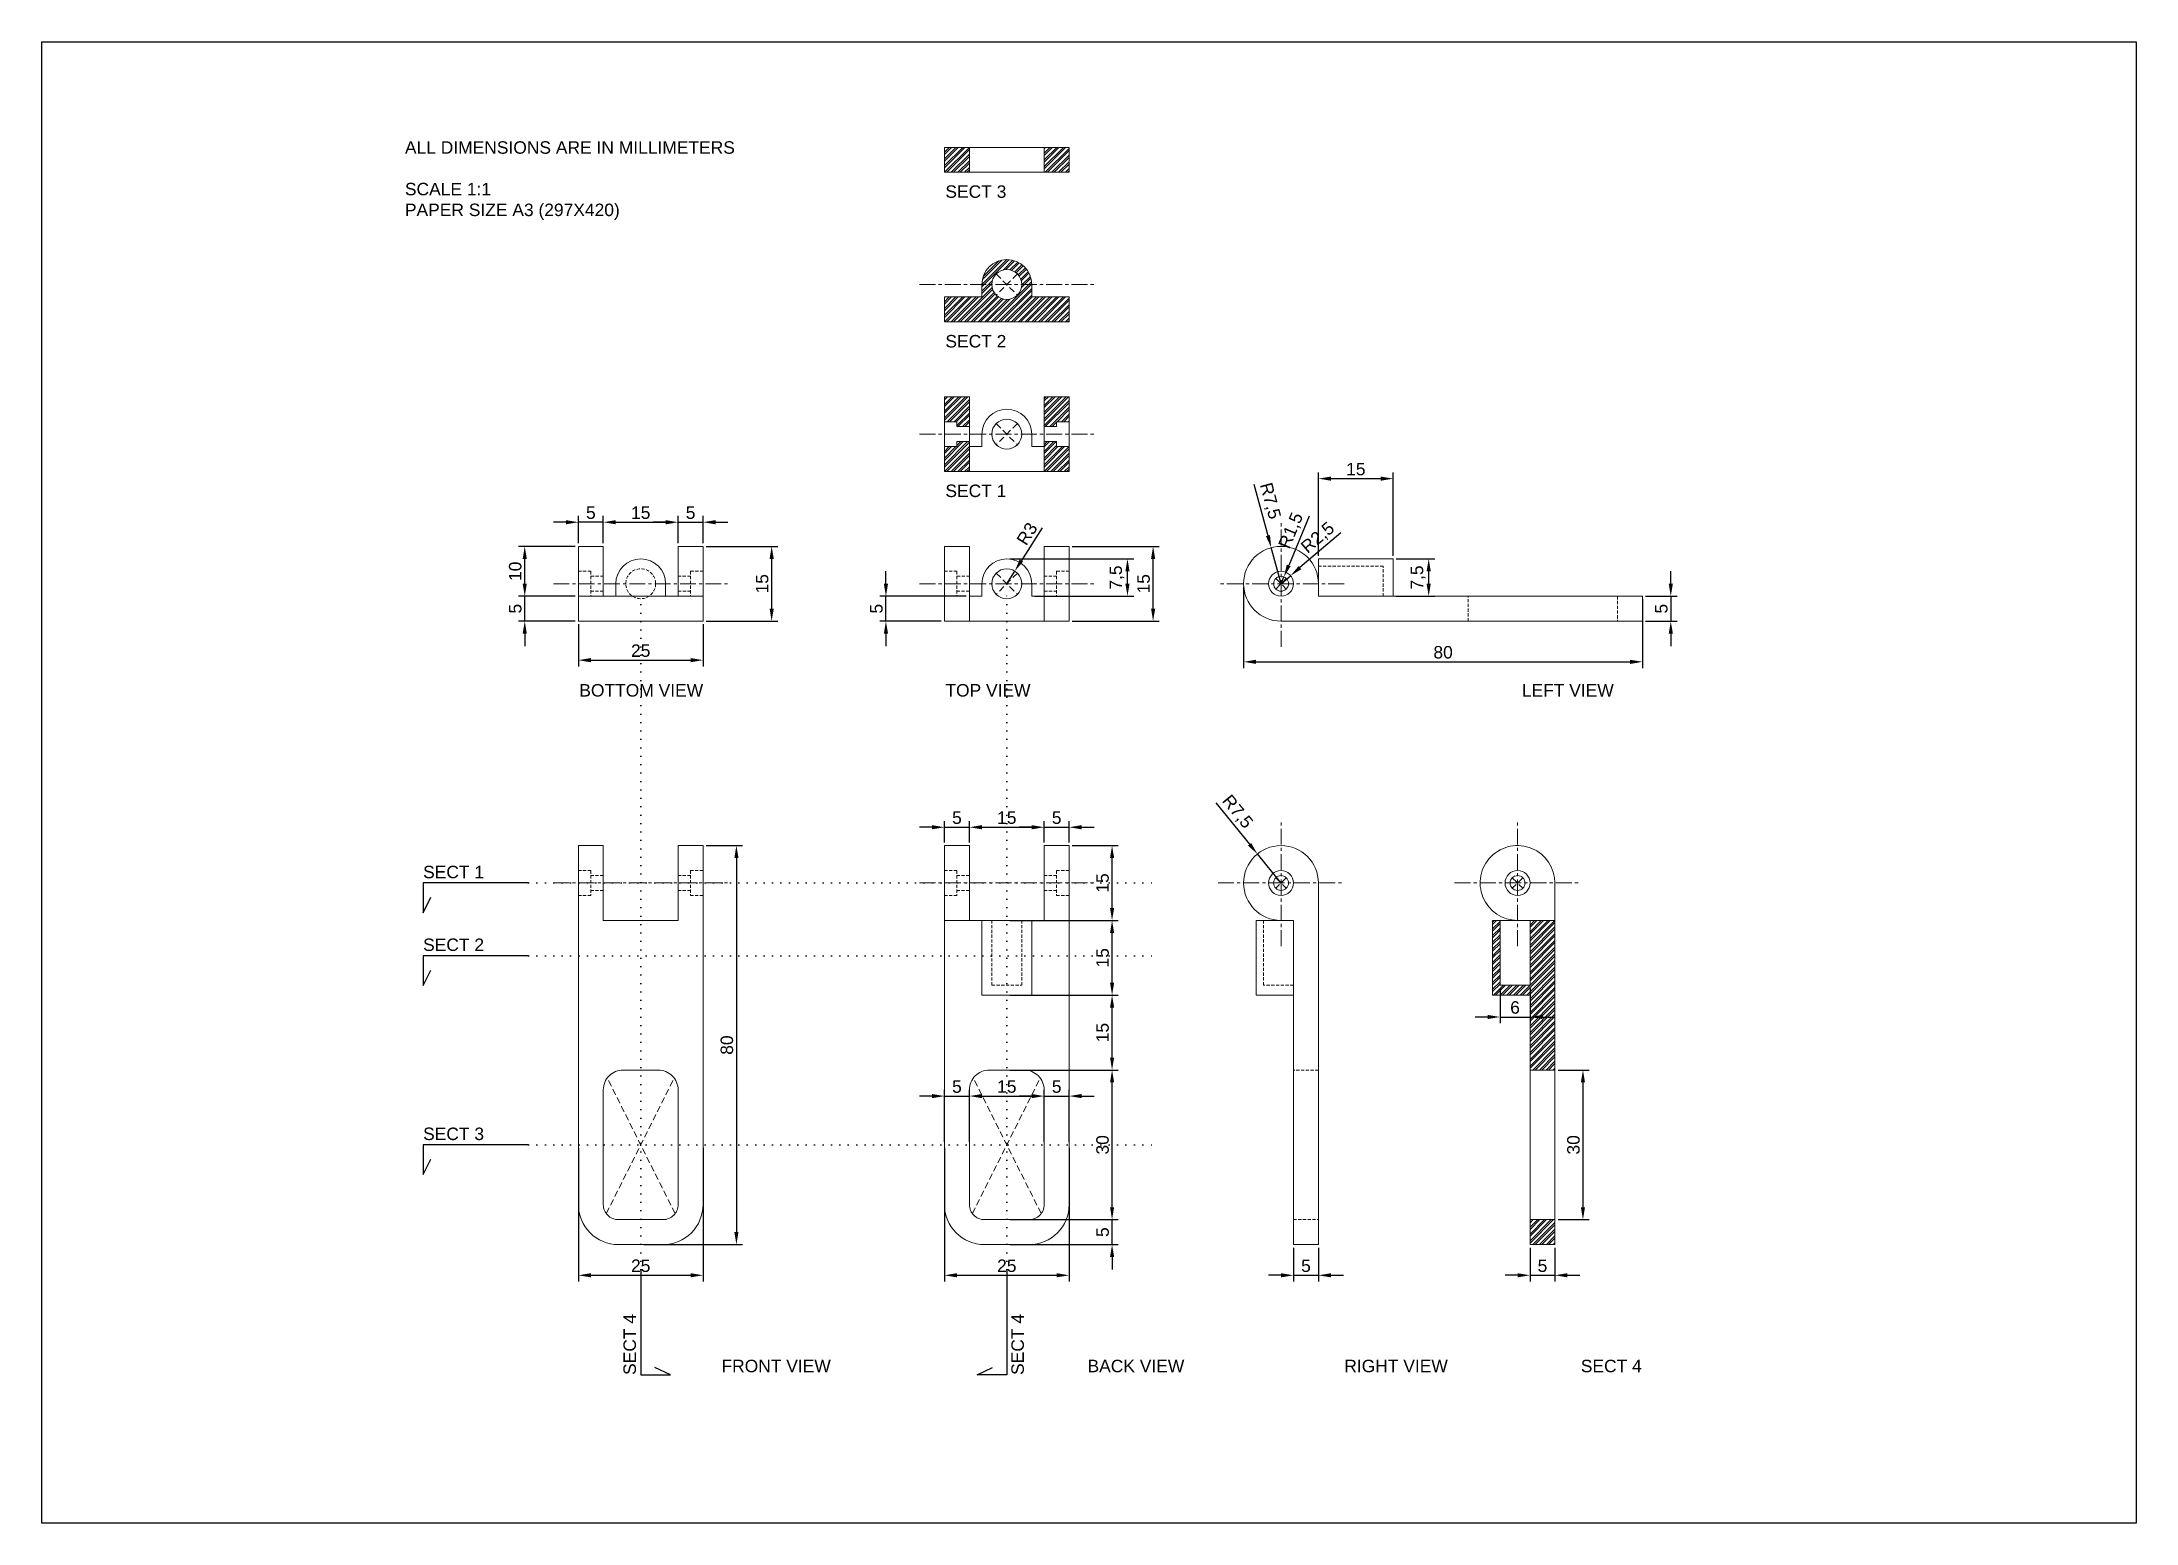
# Model space of a CAD drawing. Header units: millimetres. Extents: x 238 to 658, y 346 to 643.
import ezdxf

# ---------------------------------------------------------------- set-up
doc = ezdxf.new("R2010")
doc.units = ezdxf.units.MM
for name, pattern in [('CENTER', [50.8, 31.75, -6.35, 6.35, -6.35]), ('DASHED', [19.05, 12.7, -6.35]), ('DASHED2', [9.525, 6.35, -3.175]), ('DOT2', [3.175, 0, -3.175])]:
    doc.linetypes.add(name, pattern=pattern)
for name, color, linetype, lineweight in [('CL', 9, 'CENTER', 9), ('HATCH', 252, 'Continuous', 5), ('HIDDEN', 6, 'DASHED2', 5), ('SECTION', 5, 'Continuous', 20), ('SOLID', 3, 'Continuous', 13), ('VOID', 2, 'DASHED', 9)]:
    doc.layers.add(name, color=color, linetype=linetype, lineweight=lineweight)
doc.layers.add('DIM', color=1, linetype='Continuous', lineweight=9, true_color=0xff0000)
doc.styles.get("Standard").update_dxf_attribs({"font": 'arial.ttf'})
doc.dimstyles.new('ISO-25', dxfattribs={"dimtxt": 2.5, "dimasz": 2.5, "dimexe": 1.25, "dimexo": 0.625, "dimtad": 1, "dimtxsty": 'Standard', "dimcen": 2.5, "dimadec": 0, "dimazin": 0, "dimtfac": 1, "dimtmove": 0, "dimatfit": 3, "dimfxl": 1, "dimarcsym": 0})
pattern_1 = [(45, (418.6556, 557.1208), (-0.67352, 0.67352), []), (45, (419.1046, 557.1208), (-0.67352, 0.67352), [])]
pattern_2 = [(45, (418.6556, 617.1208), (-0.67352, 0.67352), []), (45, (419.1046, 617.1208), (-0.67352, 0.67352), [])]
pattern_3 = [(45, (528.589, 402.1208), (-0.673519, 0.673519), []), (45, (529.038, 402.1208), (-0.673519, 0.673519), [])]

msp = doc.modelspace()

# ---------------------------------------------------------------- texts
at = {"char_height": 2.5, "attachment_point": 1}
for s, width, heights, insert in [('ALL DIMENSIONS ARE IN MILLIMETERS\\P\\PSCALE 1:1\\PPAPER SIZE A3 (297X420)', 78.34628, [-15.865], (310.453, 623.346)), ('SECT 3', 23.97205, [-2.587], (418.843, 614.506)), ('SECT 2', 23.97205, [-2.585], (418.843, 584.506)), ('SECT 1', 23.97205, [-2.585], (418.843, 554.506)), ('BOTTOM VIEW', 49.55444, [-2.587], (345.426, 514.506)), ('TOP VIEW', 23.97205, [-2.587], (418.843, 514.506)), ('LEFT VIEW', 23.97205, [-2.5], (534.447, 514.506)), ('SECT 1', 13.5419, [-2.585], (314.099, 478.078)), ('SECT 2', 13.5419, [-2.585], (314.099, 463.489)), ('SECT 3', 13.5419, [-2.587], (314.099, 425.578)), ('FRONT VIEW', 26.66713, [-2.587], (373.937, 379.028)), ('BACK VIEW', 26.66713, [-2.585], (447.354, 379.028)), ('RIGHT VIEW', 23.97205, [-2.585], (498.844, 379.028)), ('SECT 4', 23.97205, [-2.585], (546.277, 379.028))]:
    msp.add_mtext_dynamic_manual_height_columns(s, width=width, gutter_width=12.5, heights=heights, dxfattribs=dict(at, insert=insert))
at = {"char_height": 2.5, "rotation": 90}
for insert, attachment_point in [((354.282, 375.981), 1), ((434.613, 375.981), 7)]:
    msp.add_mtext_dynamic_manual_height_columns('SECT 4', width=13.5419, gutter_width=12.5, heights=[-2.585], dxfattribs=dict(at, insert=insert, attachment_point=attachment_point))

# ---------------------------------------------------------------- blocks, each defined once
blk = doc.blocks.new('*D3')
at = {"layer": 'Defpoints', "color": 0}
for p in [(370.24, 542.12), (370.24, 527.12), (384, 527.12)]:
    blk.add_point(p, dxfattribs=at)
at = {"layer": 'DIM', "color": 0, "lineweight": -2}
for p, q in [((370.86, 542.12), (385.25, 542.12)), ((384, 539.62), (384, 529.62)), ((370.86, 527.12), (385.25, 527.12))]:
    blk.add_line(p, q, dxfattribs=at)
at = {"layer": 'DIM', "color": 0}
for points in [[(384.42, 539.62), (383.59, 539.62), (384, 542.12)], [(383.59, 529.62), (384.42, 529.62), (384, 527.12)]]:
    blk.add_solid(points, dxfattribs=at)
at = {"layer": 'DIM', "color": 0, "insert": (382.1, 534.62), "char_height": 2.5, "attachment_point": 5, "rotation": 90}
blk.add_mtext('15', dxfattribs=at)
blk = doc.blocks.new('*D5')
at = {"layer": 'Defpoints', "color": 0}
for p in [(345.24, 546.96), (345.24, 542.12), (350.24, 542.12)]:
    blk.add_point(p, dxfattribs=at)
at = {"layer": 'DIM', "color": 0, "lineweight": -2}
for p, q in [((342.74, 546.96), (340.24, 546.96)), ((345.24, 542.75), (345.24, 548.21)), ((350.24, 546.96), (345.24, 546.96)), ((350.24, 542.75), (350.24, 548.21)), ((352.74, 546.96), (355.24, 546.96))]:
    blk.add_line(p, q, dxfattribs=at)
at = {"layer": 'DIM', "color": 0}
for points in [[(342.74, 546.54), (342.74, 547.38), (345.24, 546.96)], [(352.74, 547.38), (352.74, 546.54), (350.24, 546.96)]]:
    blk.add_solid(points, dxfattribs=at)
at = {"layer": 'DIM', "color": 0, "insert": (347.74, 548.86), "char_height": 2.5, "attachment_point": 5}
blk.add_mtext('5', dxfattribs=at)
blk = doc.blocks.new('*D6')
at = {"layer": 'Defpoints', "color": 0}
for p in [(365.24, 546.96), (350.24, 542.12), (365.24, 542.12)]:
    blk.add_point(p, dxfattribs=at)
at = {"layer": 'DIM', "color": 0, "lineweight": -2}
for p, q in [((350.24, 542.75), (350.24, 548.21)), ((352.74, 546.96), (362.74, 546.96)), ((365.24, 542.75), (365.24, 548.21))]:
    blk.add_line(p, q, dxfattribs=at)
at = {"layer": 'DIM', "color": 0}
for points in [[(352.74, 547.38), (352.74, 546.54), (350.24, 546.96)], [(362.74, 546.54), (362.74, 547.38), (365.24, 546.96)]]:
    blk.add_solid(points, dxfattribs=at)
at = {"layer": 'DIM', "color": 0, "insert": (357.74, 548.86), "char_height": 2.5, "attachment_point": 5}
blk.add_mtext('15', dxfattribs=at)
blk = doc.blocks.new('*D7')
at = {"layer": 'Defpoints', "color": 0}
for p in [(370.24, 546.96), (365.24, 542.12), (370.24, 542.12)]:
    blk.add_point(p, dxfattribs=at)
at = {"layer": 'DIM', "color": 0, "lineweight": -2}
for p, q in [((362.74, 546.96), (360.24, 546.96)), ((365.24, 542.75), (365.24, 548.21)), ((365.24, 546.96), (370.24, 546.96)), ((370.24, 542.75), (370.24, 548.21)), ((372.74, 546.96), (375.24, 546.96))]:
    blk.add_line(p, q, dxfattribs=at)
at = {"layer": 'DIM', "color": 0}
for points in [[(362.74, 546.54), (362.74, 547.38), (365.24, 546.96)], [(372.74, 547.38), (372.74, 546.54), (370.24, 546.96)]]:
    blk.add_solid(points, dxfattribs=at)
at = {"layer": 'DIM', "color": 0, "insert": (367.74, 548.86), "char_height": 2.5, "attachment_point": 5}
blk.add_mtext('5', dxfattribs=at)
blk = doc.blocks.new('*D8')
at = {"layer": 'Defpoints', "color": 0}
for p in [(345.24, 527.12), (370.24, 527.12), (370.24, 519.3)]:
    blk.add_point(p, dxfattribs=at)
at = {"layer": 'DIM', "color": 0, "lineweight": -2}
for p, q in [((345.24, 526.5), (345.24, 518.05)), ((370.24, 526.5), (370.24, 518.05)), ((347.74, 519.3), (367.74, 519.3))]:
    blk.add_line(p, q, dxfattribs=at)
at = {"layer": 'DIM', "color": 0}
for points in [[(347.74, 519.72), (347.74, 518.89), (345.24, 519.3)], [(367.74, 518.89), (367.74, 519.72), (370.24, 519.3)]]:
    blk.add_solid(points, dxfattribs=at)
at = {"layer": 'DIM', "color": 0, "insert": (357.74, 521.2), "char_height": 2.5, "attachment_point": 5}
blk.add_mtext('25', dxfattribs=at)
blk = doc.blocks.new('*D9')
at = {"layer": 'Defpoints', "color": 0}
for p in [(431.16, 534.62), (432.76, 537.16)]:
    blk.add_point(p, dxfattribs=at)
at = {"layer": 'DIM', "color": 0, "lineweight": -2}
for p, q in [((438.24, 545.86), (434.09, 539.27)), ((431.16, 534.62), (432.76, 537.16))]:
    blk.add_line(p, q, dxfattribs=at)
at = {"layer": 'DIM', "color": 0}
blk.add_solid([(433.74, 539.5), (434.44, 539.05), (432.76, 537.16)], dxfattribs=at)
at = {"layer": 'DIM', "color": 0, "insert": (435.22, 544.64), "char_height": 2.5, "attachment_point": 5, "rotation": 57.7764}
blk.add_mtext('R3', dxfattribs=at)
blk = doc.blocks.new('*D10')
at = {"layer": 'Defpoints', "color": 0}
for p in [(486.16, 534.62), (486.73, 536)]:
    blk.add_point(p, dxfattribs=at)
at = {"layer": 'DIM', "color": 0, "lineweight": -2}
for p, q in [((491.83, 548.2), (487.7, 538.31)), ((486.16, 534.62), (486.73, 536))]:
    blk.add_line(p, q, dxfattribs=at)
at = {"layer": 'DIM', "color": 0}
blk.add_solid([(487.31, 538.47), (488.08, 538.15), (486.73, 536)], dxfattribs=at)
at = {"layer": 'DIM', "color": 0, "insert": (488.28, 545.23), "char_height": 2.5, "attachment_point": 5, "rotation": 67.3346}
blk.add_mtext('R1,5', dxfattribs=at)
blk = doc.blocks.new('*D11')
at = {"layer": 'Defpoints', "color": 0}
for p in [(486.16, 534.62), (488.06, 536.24)]:
    blk.add_point(p, dxfattribs=at)
at = {"layer": 'DIM', "color": 0, "lineweight": -2}
for p, q in [((498.13, 544.8), (489.96, 537.86)), ((486.16, 534.62), (488.06, 536.24))]:
    blk.add_line(p, q, dxfattribs=at)
at = {"layer": 'DIM', "color": 0}
blk.add_solid([(489.69, 538.18), (490.23, 537.54), (488.06, 536.24)], dxfattribs=at)
at = {"layer": 'DIM', "color": 0, "insert": (493.62, 543.76), "char_height": 2.5, "attachment_point": 5, "rotation": 40.3782}
blk.add_mtext('R2,5', dxfattribs=at)
blk = doc.blocks.new('*D15')
at = {"layer": 'Defpoints', "color": 0}
for p in [(481.42, 480.44), (486.16, 474.62)]:
    blk.add_point(p, dxfattribs=at)
at = {"layer": 'DIM', "color": 0, "lineweight": -2}
for p, q in [((473.08, 490.69), (479.84, 482.38)), ((486.16, 474.62), (481.42, 480.44))]:
    blk.add_line(p, q, dxfattribs=at)
at = {"layer": 'DIM', "color": 0}
blk.add_solid([(479.52, 482.11), (480.17, 482.64), (481.42, 480.44)], dxfattribs=at)
at = {"layer": 'DIM', "color": 0, "insert": (477.32, 488.84), "char_height": 2.5, "attachment_point": 5, "rotation": 309.1379}
blk.add_mtext('R7,5', dxfattribs=at)
blk = doc.blocks.new('*D16')
at = {"layer": 'Defpoints', "color": 0}
for p in [(484.19, 541.86), (486.16, 534.62)]:
    blk.add_point(p, dxfattribs=at)
at = {"layer": 'DIM', "color": 0, "lineweight": -2}
for p, q in [((480.73, 554.61), (483.53, 544.27)), ((486.16, 534.62), (484.19, 541.86))]:
    blk.add_line(p, q, dxfattribs=at)
at = {"layer": 'DIM', "color": 0}
blk.add_solid([(483.13, 544.16), (483.94, 544.38), (484.19, 541.86)], dxfattribs=at)
at = {"layer": 'DIM', "color": 0, "insert": (483.85, 551.2), "char_height": 2.5, "attachment_point": 5, "rotation": 285.1941}
blk.add_mtext('R7,5', dxfattribs=at)
blk = doc.blocks.new('*D17')
at = {"layer": 'Defpoints', "color": 0}
for p in [(558.66, 532.12), (558.66, 527.12), (564.32, 527.12)]:
    blk.add_point(p, dxfattribs=at)
at = {"layer": 'DIM', "color": 0, "lineweight": -2}
for p, q in [((564.32, 534.62), (564.32, 537.12)), ((559.28, 532.12), (565.57, 532.12)), ((564.32, 532.12), (564.32, 527.12)), ((559.28, 527.12), (565.57, 527.12)), ((564.32, 524.62), (564.32, 522.12))]:
    blk.add_line(p, q, dxfattribs=at)
at = {"layer": 'DIM', "color": 0}
for points in [[(563.91, 534.62), (564.74, 534.62), (564.32, 532.12)], [(564.74, 524.62), (563.91, 524.62), (564.32, 527.12)]]:
    blk.add_solid(points, dxfattribs=at)
at = {"layer": 'DIM', "color": 0, "insert": (562.43, 529.62), "char_height": 2.5, "attachment_point": 5, "rotation": 90}
blk.add_mtext('5', dxfattribs=at)
blk = doc.blocks.new('*D18')
at = {"layer": 'Defpoints', "color": 0}
for p in [(478.66, 534.62), (558.66, 532.12), (558.66, 518.97)]:
    blk.add_point(p, dxfattribs=at)
at = {"layer": 'DIM', "color": 0, "lineweight": -2}
for p, q in [((478.66, 534), (478.66, 517.72)), ((558.66, 531.5), (558.66, 517.72)), ((481.16, 518.97), (556.16, 518.97))]:
    blk.add_line(p, q, dxfattribs=at)
at = {"layer": 'DIM', "color": 0}
for points in [[(481.16, 519.38), (481.16, 518.55), (478.66, 518.97)], [(556.16, 518.55), (556.16, 519.38), (558.66, 518.97)]]:
    blk.add_solid(points, dxfattribs=at)
at = {"layer": 'DIM', "color": 0, "insert": (518.66, 520.87), "char_height": 2.5, "attachment_point": 5}
blk.add_mtext('80', dxfattribs=at)
blk = doc.blocks.new('*D19')
at = {"layer": 'Defpoints', "color": 0}
for p in [(370.24, 482.12), (357.74, 402.12), (376.93, 402.12)]:
    blk.add_point(p, dxfattribs=at)
at = {"layer": 'DIM', "color": 0, "lineweight": -2}
for p, q in [((370.86, 482.12), (378.18, 482.12)), ((376.93, 479.62), (376.93, 404.62)), ((358.36, 402.12), (378.18, 402.12))]:
    blk.add_line(p, q, dxfattribs=at)
at = {"layer": 'DIM', "color": 0}
for points in [[(377.35, 479.62), (376.52, 479.62), (376.93, 482.12)], [(376.52, 404.62), (377.35, 404.62), (376.93, 402.12)]]:
    blk.add_solid(points, dxfattribs=at)
at = {"layer": 'DIM', "color": 0, "insert": (375.03, 442.12), "char_height": 2.5, "attachment_point": 5, "rotation": 90}
blk.add_mtext('80', dxfattribs=at)
blk = doc.blocks.new('*D21')
at = {"layer": 'Defpoints', "color": 0}
for p in [(423.66, 485.8), (418.66, 482.12), (423.66, 482.12)]:
    blk.add_point(p, dxfattribs=at)
at = {"layer": 'DIM', "color": 0, "lineweight": -2}
for p, q in [((416.16, 485.8), (413.66, 485.8)), ((418.66, 482.75), (418.66, 487.05)), ((418.66, 485.8), (423.66, 485.8)), ((423.66, 482.75), (423.66, 487.05)), ((426.16, 485.8), (428.66, 485.8))]:
    blk.add_line(p, q, dxfattribs=at)
at = {"layer": 'DIM', "color": 0}
for points in [[(416.16, 485.39), (416.16, 486.22), (418.66, 485.8)], [(426.16, 486.22), (426.16, 485.39), (423.66, 485.8)]]:
    blk.add_solid(points, dxfattribs=at)
at = {"layer": 'DIM', "color": 0, "insert": (421.16, 487.7), "char_height": 2.5, "attachment_point": 5}
blk.add_mtext('5', dxfattribs=at)
blk = doc.blocks.new('*D22')
at = {"layer": 'Defpoints', "color": 0}
for p in [(438.66, 485.8), (423.66, 482.12), (438.66, 482.12)]:
    blk.add_point(p, dxfattribs=at)
at = {"layer": 'DIM', "color": 0, "lineweight": -2}
for p, q in [((423.66, 482.75), (423.66, 487.05)), ((426.16, 485.8), (436.16, 485.8)), ((438.66, 482.75), (438.66, 487.05))]:
    blk.add_line(p, q, dxfattribs=at)
at = {"layer": 'DIM', "color": 0}
for points in [[(426.16, 486.22), (426.16, 485.39), (423.66, 485.8)], [(436.16, 485.39), (436.16, 486.22), (438.66, 485.8)]]:
    blk.add_solid(points, dxfattribs=at)
at = {"layer": 'DIM', "color": 0, "insert": (431.16, 487.71), "char_height": 2.5, "attachment_point": 5}
blk.add_mtext('15', dxfattribs=at)
blk = doc.blocks.new('*D23')
at = {"layer": 'Defpoints', "color": 0}
for p in [(443.66, 485.8), (438.66, 482.12), (443.66, 482.12)]:
    blk.add_point(p, dxfattribs=at)
at = {"layer": 'DIM', "color": 0, "lineweight": -2}
for p, q in [((436.16, 485.8), (433.66, 485.8)), ((438.66, 482.75), (438.66, 487.05)), ((438.66, 485.8), (443.66, 485.8)), ((443.66, 482.75), (443.66, 487.05)), ((446.16, 485.8), (448.66, 485.8))]:
    blk.add_line(p, q, dxfattribs=at)
at = {"layer": 'DIM', "color": 0}
for points in [[(436.16, 485.39), (436.16, 486.22), (438.66, 485.8)], [(446.16, 486.22), (446.16, 485.39), (443.66, 485.8)]]:
    blk.add_solid(points, dxfattribs=at)
at = {"layer": 'DIM', "color": 0, "insert": (441.16, 487.7), "char_height": 2.5, "attachment_point": 5}
blk.add_mtext('5', dxfattribs=at)
blk = doc.blocks.new('*D24')
at = {"layer": 'Defpoints', "color": 0}
for p in [(418.66, 422.12), (443.66, 422.12), (443.66, 395.96)]:
    blk.add_point(p, dxfattribs=at)
at = {"layer": 'DIM', "color": 0, "lineweight": -2}
for p, q in [((418.66, 421.5), (418.66, 394.71)), ((443.66, 421.5), (443.66, 394.71)), ((421.16, 395.96), (441.16, 395.96))]:
    blk.add_line(p, q, dxfattribs=at)
at = {"layer": 'DIM', "color": 0}
for points in [[(421.16, 396.38), (421.16, 395.55), (418.66, 395.96)], [(441.16, 395.55), (441.16, 396.38), (443.66, 395.96)]]:
    blk.add_solid(points, dxfattribs=at)
at = {"layer": 'DIM', "color": 0, "insert": (431.16, 397.86), "char_height": 2.5, "attachment_point": 5}
blk.add_mtext('25', dxfattribs=at)
blk = doc.blocks.new('*D25')
at = {"layer": 'Defpoints', "color": 0}
for p in [(345.24, 422.12), (370.24, 422.12), (370.24, 395.96)]:
    blk.add_point(p, dxfattribs=at)
at = {"layer": 'DIM', "color": 0, "lineweight": -2}
for p, q in [((345.24, 421.5), (345.24, 394.71)), ((370.24, 421.5), (370.24, 394.71)), ((347.74, 395.96), (367.74, 395.96))]:
    blk.add_line(p, q, dxfattribs=at)
at = {"layer": 'DIM', "color": 0}
for points in [[(347.74, 396.38), (347.74, 395.55), (345.24, 395.96)], [(367.74, 395.55), (367.74, 396.38), (370.24, 395.96)]]:
    blk.add_solid(points, dxfattribs=at)
at = {"layer": 'DIM', "color": 0, "insert": (357.74, 397.86), "char_height": 2.5, "attachment_point": 5}
blk.add_mtext('25', dxfattribs=at)
blk = doc.blocks.new('*D26')
at = {"layer": 'Defpoints', "color": 0}
for p in [(530.09, 454.12), (536.09, 454.12), (536.09, 447.75)]:
    blk.add_point(p, dxfattribs=at)
at = {"layer": 'DIM', "color": 0, "lineweight": -2}
for p, q in [((530.09, 453.5), (530.09, 446.5)), ((536.09, 453.5), (536.09, 446.5)), ((527.59, 447.75), (525.09, 447.75)), ((530.09, 447.75), (536.09, 447.75)), ((538.59, 447.75), (541.09, 447.75))]:
    blk.add_line(p, q, dxfattribs=at)
at = {"layer": 'DIM', "color": 0}
for points in [[(527.59, 447.34), (527.59, 448.17), (530.09, 447.75)], [(538.59, 448.17), (538.59, 447.34), (536.09, 447.75)]]:
    blk.add_solid(points, dxfattribs=at)
at = {"layer": 'DIM', "color": 0, "insert": (533.09, 449.65), "char_height": 2.5, "attachment_point": 5}
blk.add_mtext('6', dxfattribs=at)
blk = doc.blocks.new('*D27')
at = {"layer": 'Defpoints', "color": 0}
for p in [(541.09, 437.12), (541.09, 407.12), (546.71, 407.12)]:
    blk.add_point(p, dxfattribs=at)
at = {"layer": 'DIM', "color": 0, "lineweight": -2}
for p, q in [((541.71, 437.12), (547.96, 437.12)), ((546.71, 434.62), (546.71, 409.62)), ((541.71, 407.12), (547.96, 407.12))]:
    blk.add_line(p, q, dxfattribs=at)
at = {"layer": 'DIM', "color": 0}
for points in [[(547.12, 434.62), (546.29, 434.62), (546.71, 437.12)], [(546.29, 409.62), (547.12, 409.62), (546.71, 407.12)]]:
    blk.add_solid(points, dxfattribs=at)
at = {"layer": 'DIM', "color": 0, "insert": (544.81, 422.12), "char_height": 2.5, "attachment_point": 5, "rotation": 90}
blk.add_mtext('30', dxfattribs=at)
blk = doc.blocks.new('*D29')
at = {"layer": 'Defpoints', "color": 0}
for p in [(488.66, 402.12), (493.66, 402.12), (493.66, 395.96)]:
    blk.add_point(p, dxfattribs=at)
at = {"layer": 'DIM', "color": 0, "lineweight": -2}
for p, q in [((488.66, 401.5), (488.66, 394.71)), ((493.66, 401.5), (493.66, 394.71)), ((486.16, 395.96), (483.66, 395.96)), ((488.66, 395.96), (493.66, 395.96)), ((496.16, 395.96), (498.66, 395.96))]:
    blk.add_line(p, q, dxfattribs=at)
at = {"layer": 'DIM', "color": 0}
for points in [[(486.16, 395.55), (486.16, 396.38), (488.66, 395.96)], [(496.16, 396.38), (496.16, 395.55), (493.66, 395.96)]]:
    blk.add_solid(points, dxfattribs=at)
at = {"layer": 'DIM', "color": 0, "insert": (491.16, 397.86), "char_height": 2.5, "attachment_point": 5}
blk.add_mtext('5', dxfattribs=at)
blk = doc.blocks.new('*D30')
at = {"layer": 'Defpoints', "color": 0}
for p in [(536.09, 402.12), (541.09, 402.12), (541.09, 395.96)]:
    blk.add_point(p, dxfattribs=at)
at = {"layer": 'DIM', "color": 0, "lineweight": -2}
for p, q in [((536.09, 401.5), (536.09, 394.71)), ((541.09, 401.5), (541.09, 394.71)), ((533.59, 395.96), (531.09, 395.96)), ((536.09, 395.96), (541.09, 395.96)), ((543.59, 395.96), (546.09, 395.96))]:
    blk.add_line(p, q, dxfattribs=at)
at = {"layer": 'DIM', "color": 0}
for points in [[(533.59, 395.55), (533.59, 396.38), (536.09, 395.96)], [(543.59, 396.38), (543.59, 395.55), (541.09, 395.96)]]:
    blk.add_solid(points, dxfattribs=at)
at = {"layer": 'DIM', "color": 0, "insert": (538.59, 397.86), "char_height": 2.5, "attachment_point": 5}
blk.add_mtext('5', dxfattribs=at)
blk = doc.blocks.new('*D32')
at = {"layer": 'Defpoints', "color": 0}
for p in [(423.66, 431.9), (418.66, 422.12), (423.66, 422.12)]:
    blk.add_point(p, dxfattribs=at)
at = {"layer": 'DIM', "color": 0, "lineweight": -2}
for p, q in [((418.66, 422.75), (418.66, 433.15)), ((423.66, 422.75), (423.66, 433.15)), ((416.16, 431.9), (413.66, 431.9)), ((418.66, 431.9), (423.66, 431.9)), ((426.16, 431.9), (428.66, 431.9))]:
    blk.add_line(p, q, dxfattribs=at)
at = {"layer": 'DIM', "color": 0}
for points in [[(416.16, 431.48), (416.16, 432.31), (418.66, 431.9)], [(426.16, 432.31), (426.16, 431.48), (423.66, 431.9)]]:
    blk.add_solid(points, dxfattribs=at)
at = {"layer": 'DIM', "color": 0, "insert": (421.16, 433.79), "char_height": 2.5, "attachment_point": 5}
blk.add_mtext('5', dxfattribs=at)
blk = doc.blocks.new('*D33')
at = {"layer": 'Defpoints', "color": 0}
for p in [(438.66, 431.9), (423.66, 422.12), (438.66, 422.12)]:
    blk.add_point(p, dxfattribs=at)
at = {"layer": 'DIM', "color": 0, "lineweight": -2}
for p, q in [((423.66, 422.75), (423.66, 433.15)), ((438.66, 422.75), (438.66, 433.15)), ((426.16, 431.9), (436.16, 431.9))]:
    blk.add_line(p, q, dxfattribs=at)
at = {"layer": 'DIM', "color": 0}
for points in [[(426.16, 432.31), (426.16, 431.48), (423.66, 431.9)], [(436.16, 431.48), (436.16, 432.31), (438.66, 431.9)]]:
    blk.add_solid(points, dxfattribs=at)
at = {"layer": 'DIM', "color": 0, "insert": (431.16, 433.8), "char_height": 2.5, "attachment_point": 5}
blk.add_mtext('15', dxfattribs=at)
blk = doc.blocks.new('*D34')
at = {"layer": 'Defpoints', "color": 0}
for p in [(443.66, 431.9), (438.66, 422.12), (443.66, 422.12)]:
    blk.add_point(p, dxfattribs=at)
at = {"layer": 'DIM', "color": 0, "lineweight": -2}
for p, q in [((438.66, 422.75), (438.66, 433.15)), ((443.66, 422.75), (443.66, 433.15)), ((436.16, 431.9), (433.66, 431.9)), ((438.66, 431.9), (443.66, 431.9)), ((446.16, 431.9), (448.66, 431.9))]:
    blk.add_line(p, q, dxfattribs=at)
at = {"layer": 'DIM', "color": 0}
for points in [[(436.16, 431.48), (436.16, 432.31), (438.66, 431.9)], [(446.16, 432.31), (446.16, 431.48), (443.66, 431.9)]]:
    blk.add_solid(points, dxfattribs=at)
at = {"layer": 'DIM', "color": 0, "insert": (441.16, 433.79), "char_height": 2.5, "attachment_point": 5}
blk.add_mtext('5', dxfattribs=at)
blk = doc.blocks.new('*D35')
at = {"layer": 'Defpoints', "color": 0}
for p in [(431.16, 407.12), (452.27, 407.12), (431.16, 402.12)]:
    blk.add_point(p, dxfattribs=at)
at = {"layer": 'DIM', "color": 0, "lineweight": -2}
for p, q in [((452.27, 409.62), (452.27, 412.12)), ((431.78, 407.12), (453.52, 407.12)), ((452.27, 402.12), (452.27, 407.12)), ((431.78, 402.12), (453.52, 402.12)), ((452.27, 399.62), (452.27, 397.12))]:
    blk.add_line(p, q, dxfattribs=at)
at = {"layer": 'DIM', "color": 0}
for points in [[(451.86, 409.62), (452.69, 409.62), (452.27, 407.12)], [(452.69, 399.62), (451.86, 399.62), (452.27, 402.12)]]:
    blk.add_solid(points, dxfattribs=at)
at = {"layer": 'DIM', "color": 0, "insert": (450.38, 404.62), "char_height": 2.5, "attachment_point": 5, "rotation": 90}
blk.add_mtext('5', dxfattribs=at)
blk = doc.blocks.new('*D36')
at = {"layer": 'Defpoints', "color": 0}
for p in [(431.16, 437.12), (452.27, 437.12), (431.16, 407.12)]:
    blk.add_point(p, dxfattribs=at)
at = {"layer": 'DIM', "color": 0, "lineweight": -2}
for p, q in [((431.78, 437.12), (453.52, 437.12)), ((452.27, 409.62), (452.27, 434.62)), ((431.78, 407.12), (453.52, 407.12))]:
    blk.add_line(p, q, dxfattribs=at)
at = {"layer": 'DIM', "color": 0}
for points in [[(452.69, 434.62), (451.86, 434.62), (452.27, 437.12)], [(451.86, 409.62), (452.69, 409.62), (452.27, 407.12)]]:
    blk.add_solid(points, dxfattribs=at)
at = {"layer": 'DIM', "color": 0, "insert": (450.37, 422.12), "char_height": 2.5, "attachment_point": 5, "rotation": 90}
blk.add_mtext('30', dxfattribs=at)
blk = doc.blocks.new('*D37')
at = {"layer": 'Defpoints', "color": 0}
for p in [(431.16, 452.12), (452.27, 452.12), (431.16, 437.12)]:
    blk.add_point(p, dxfattribs=at)
at = {"layer": 'DIM', "color": 0, "lineweight": -2}
for p, q in [((431.78, 452.12), (453.52, 452.12)), ((452.27, 439.62), (452.27, 449.62)), ((431.78, 437.12), (453.52, 437.12))]:
    blk.add_line(p, q, dxfattribs=at)
at = {"layer": 'DIM', "color": 0}
for points in [[(452.69, 449.62), (451.86, 449.62), (452.27, 452.12)], [(451.86, 439.62), (452.69, 439.62), (452.27, 437.12)]]:
    blk.add_solid(points, dxfattribs=at)
at = {"layer": 'DIM', "color": 0, "insert": (450.37, 444.62), "char_height": 2.5, "attachment_point": 5, "rotation": 90}
blk.add_mtext('15', dxfattribs=at)
blk = doc.blocks.new('*D38')
at = {"layer": 'Defpoints', "color": 0}
for p in [(431.16, 467.12), (452.27, 467.12), (431.16, 452.12)]:
    blk.add_point(p, dxfattribs=at)
at = {"layer": 'DIM', "color": 0, "lineweight": -2}
for p, q in [((431.78, 467.12), (453.52, 467.12)), ((452.27, 454.62), (452.27, 464.62)), ((431.78, 452.12), (453.52, 452.12))]:
    blk.add_line(p, q, dxfattribs=at)
at = {"layer": 'DIM', "color": 0}
for points in [[(452.69, 464.62), (451.86, 464.62), (452.27, 467.12)], [(451.86, 454.62), (452.69, 454.62), (452.27, 452.12)]]:
    blk.add_solid(points, dxfattribs=at)
at = {"layer": 'DIM', "color": 0, "insert": (450.37, 459.62), "char_height": 2.5, "attachment_point": 5, "rotation": 90}
blk.add_mtext('15', dxfattribs=at)
blk = doc.blocks.new('*D39')
at = {"layer": 'Defpoints', "color": 0}
for p in [(443.66, 482.12), (452.27, 482.12), (431.16, 467.12)]:
    blk.add_point(p, dxfattribs=at)
at = {"layer": 'DIM', "color": 0, "lineweight": -2}
for p, q in [((444.28, 482.12), (453.52, 482.12)), ((452.27, 469.62), (452.27, 479.62)), ((431.78, 467.12), (453.52, 467.12))]:
    blk.add_line(p, q, dxfattribs=at)
at = {"layer": 'DIM', "color": 0}
for points in [[(452.69, 479.62), (451.86, 479.62), (452.27, 482.12)], [(451.86, 469.62), (452.69, 469.62), (452.27, 467.12)]]:
    blk.add_solid(points, dxfattribs=at)
at = {"layer": 'DIM', "color": 0, "insert": (450.37, 474.62), "char_height": 2.5, "attachment_point": 5, "rotation": 90}
blk.add_mtext('15', dxfattribs=at)
blk = doc.blocks.new('*D40')
at = {"layer": 'Defpoints', "color": 0}
for p in [(334.48, 532.12), (345.24, 532.12), (345.24, 527.12)]:
    blk.add_point(p, dxfattribs=at)
at = {"layer": 'DIM', "color": 0, "lineweight": -2}
for p, q in [((334.48, 534.62), (334.48, 537.12)), ((344.61, 532.12), (333.23, 532.12)), ((334.48, 527.12), (334.48, 532.12)), ((344.61, 527.12), (333.23, 527.12)), ((334.48, 524.62), (334.48, 522.12))]:
    blk.add_line(p, q, dxfattribs=at)
at = {"layer": 'DIM', "color": 0}
for points in [[(334.07, 534.62), (334.9, 534.62), (334.48, 532.12)], [(334.9, 524.62), (334.07, 524.62), (334.48, 527.12)]]:
    blk.add_solid(points, dxfattribs=at)
at = {"layer": 'DIM', "color": 0, "insert": (332.59, 529.62), "char_height": 2.5, "attachment_point": 5, "rotation": 90}
blk.add_mtext('5', dxfattribs=at)
blk = doc.blocks.new('*D41')
at = {"layer": 'Defpoints', "color": 0}
for p in [(334.48, 542.12), (345.24, 542.12), (345.24, 532.12)]:
    blk.add_point(p, dxfattribs=at)
at = {"layer": 'DIM', "color": 0, "lineweight": -2}
for p, q in [((344.61, 542.12), (333.23, 542.12)), ((334.48, 534.62), (334.48, 539.62)), ((344.61, 532.12), (333.23, 532.12))]:
    blk.add_line(p, q, dxfattribs=at)
at = {"layer": 'DIM', "color": 0}
for points in [[(334.9, 539.62), (334.07, 539.62), (334.48, 542.12)], [(334.07, 534.62), (334.9, 534.62), (334.48, 532.12)]]:
    blk.add_solid(points, dxfattribs=at)
at = {"layer": 'DIM', "color": 0, "insert": (332.58, 537.12), "char_height": 2.5, "attachment_point": 5, "rotation": 90}
blk.add_mtext('10', dxfattribs=at)
blk = doc.blocks.new('*D42')
at = {"layer": 'Defpoints', "color": 0}
for p in [(508.66, 539.62), (515.77, 539.62), (508.66, 532.12)]:
    blk.add_point(p, dxfattribs=at)
at = {"layer": 'DIM', "color": 0, "lineweight": -2}
for p, q in [((509.28, 539.62), (517.02, 539.62)), ((515.77, 534.62), (515.77, 537.12)), ((509.28, 532.12), (517.02, 532.12))]:
    blk.add_line(p, q, dxfattribs=at)
at = {"layer": 'DIM', "color": 0}
for points in [[(516.19, 537.12), (515.35, 537.12), (515.77, 539.62)], [(515.35, 534.62), (516.19, 534.62), (515.77, 532.12)]]:
    blk.add_solid(points, dxfattribs=at)
at = {"layer": 'DIM', "color": 0, "insert": (513.65, 535.87), "char_height": 2.5, "attachment_point": 5, "rotation": 90}
blk.add_mtext('7,5', dxfattribs=at)
blk = doc.blocks.new('*D43')
at = {"layer": 'Defpoints', "color": 0}
for p in [(508.66, 555.7), (493.66, 539.62), (508.66, 539.62)]:
    blk.add_point(p, dxfattribs=at)
at = {"layer": 'DIM', "color": 0, "lineweight": -2}
for p, q in [((493.66, 540.25), (493.66, 556.95)), ((496.16, 555.7), (506.16, 555.7)), ((508.66, 540.25), (508.66, 556.95))]:
    blk.add_line(p, q, dxfattribs=at)
at = {"layer": 'DIM', "color": 0}
for points in [[(496.16, 556.11), (496.16, 555.28), (493.66, 555.7)], [(506.16, 555.28), (506.16, 556.11), (508.66, 555.7)]]:
    blk.add_solid(points, dxfattribs=at)
at = {"layer": 'DIM', "color": 0, "insert": (501.16, 557.6), "char_height": 2.5, "attachment_point": 5}
blk.add_mtext('15', dxfattribs=at)
blk = doc.blocks.new('*D44')
at = {"layer": 'Defpoints', "color": 0}
for p in [(431.16, 539.62), (455.36, 539.62), (436.16, 532.12)]:
    blk.add_point(p, dxfattribs=at)
at = {"layer": 'DIM', "color": 0, "lineweight": -2}
for p, q in [((431.78, 539.62), (456.61, 539.62)), ((455.36, 534.62), (455.36, 537.12)), ((436.78, 532.12), (456.61, 532.12))]:
    blk.add_line(p, q, dxfattribs=at)
at = {"layer": 'DIM', "color": 0}
for points in [[(455.78, 537.12), (454.94, 537.12), (455.36, 539.62)], [(454.94, 534.62), (455.78, 534.62), (455.36, 532.12)]]:
    blk.add_solid(points, dxfattribs=at)
at = {"layer": 'DIM', "color": 0, "insert": (453.24, 535.87), "char_height": 2.5, "attachment_point": 5, "rotation": 90}
blk.add_mtext('7,5', dxfattribs=at)
blk = doc.blocks.new('*D45')
at = {"layer": 'Defpoints', "color": 0}
for p in [(443.66, 542.12), (460.5, 542.12), (443.66, 527.12)]:
    blk.add_point(p, dxfattribs=at)
at = {"layer": 'DIM', "color": 0, "lineweight": -2}
for p, q in [((444.28, 542.12), (461.75, 542.12)), ((460.5, 529.62), (460.5, 539.62)), ((444.28, 527.12), (461.75, 527.12))]:
    blk.add_line(p, q, dxfattribs=at)
at = {"layer": 'DIM', "color": 0}
for points in [[(460.92, 539.62), (460.09, 539.62), (460.5, 542.12)], [(460.09, 529.62), (460.92, 529.62), (460.5, 527.12)]]:
    blk.add_solid(points, dxfattribs=at)
at = {"layer": 'DIM', "color": 0, "insert": (458.6, 534.62), "char_height": 2.5, "attachment_point": 5, "rotation": 90}
blk.add_mtext('15', dxfattribs=at)
blk = doc.blocks.new('*D46')
at = {"layer": 'Defpoints', "color": 0}
for p in [(406.92, 532.12), (423.66, 532.12), (418.66, 527.12)]:
    blk.add_point(p, dxfattribs=at)
at = {"layer": 'DIM', "color": 0, "lineweight": -2}
for p, q in [((406.92, 534.62), (406.92, 537.12)), ((423.03, 532.12), (405.67, 532.12)), ((406.92, 527.12), (406.92, 532.12)), ((418.03, 527.12), (405.67, 527.12)), ((406.92, 524.62), (406.92, 522.12))]:
    blk.add_line(p, q, dxfattribs=at)
at = {"layer": 'DIM', "color": 0}
for points in [[(406.5, 534.62), (407.34, 534.62), (406.92, 532.12)], [(407.34, 524.62), (406.5, 524.62), (406.92, 527.12)]]:
    blk.add_solid(points, dxfattribs=at)
at = {"layer": 'DIM', "color": 0, "insert": (405.02, 529.62), "char_height": 2.5, "attachment_point": 5, "rotation": 90}
blk.add_mtext('5', dxfattribs=at)

# ---------------------------------------------------------------- dimensions: what is measured, and where the dimension line sits
at = {"layer": 'DIM'}
for base, p1, p2, picture, middle in [((508.656, 555.697), (493.656, 539.621), (508.656, 539.621), '*D43', (501.156, 557.599)), ((345.239, 546.96), (350.239, 542.121), (345.239, 542.121), '*D5', (347.739, 548.856)), ((558.656, 518.967), (478.656, 534.621), (558.656, 532.121), '*D18', (518.656, 520.868)), ((370.239, 519.303), (345.239, 527.121), (370.239, 527.121), '*D8', (357.739, 521.205)), ((423.656, 485.804), (418.656, 482.121), (423.656, 482.121), '*D21', (421.156, 487.7)), ((536.089, 447.753), (530.089, 454.121), (536.089, 454.121), '*D26', (533.089, 449.655)), ((423.656, 431.897), (418.656, 422.121), (423.656, 422.121), '*D32', (421.156, 433.794)), ((438.656, 431.897), (423.656, 422.121), (438.656, 422.121), '*D33', (431.156, 433.799)), ((443.656, 431.897), (438.656, 422.121), (443.656, 422.121), '*D34', (441.156, 433.794)), ((370.239, 395.963), (345.239, 422.121), (370.239, 422.121), '*D25', (357.739, 397.865)), ((443.656, 395.963), (418.656, 422.121), (443.656, 422.121), '*D24', (431.156, 397.865)), ((493.656, 395.963), (488.656, 402.121), (493.656, 402.121), '*D29', (491.156, 397.86)), ((541.089, 395.963), (536.089, 402.121), (541.089, 402.121), '*D30', (538.589, 397.86))]:
    dim = msp.add_linear_dim(base=base, p1=p1, p2=p2, dimstyle='ISO-25', dxfattribs=at)
    dim.commit()
    dim.dimension.update_dxf_attribs({"geometry": picture, "text_midpoint": middle})
for center, mpoint, picture, middle in [((486.156, 534.621), (484.19, 541.859), '*D16', (481.803, 550.647)), ((431.156, 534.621), (432.755, 537.159), '*D9', (436.829, 543.623)), ((486.156, 534.621), (486.734, 536.005), '*D10', (490.243, 544.408)), ((486.156, 534.621), (488.06, 536.24), '*D11', (494.997, 542.14)), ((486.156, 474.621), (481.422, 480.438), '*D15', (475.674, 487.501))]:
    dim = msp.add_radius_dim(center=center, mpoint=mpoint, dimstyle='ISO-25', dxfattribs=at)
    dim.commit()
    dim.dimension.update_dxf_attribs({"geometry": picture, "text_midpoint": middle, "dimtype": 164})
for base, p1, p2, picture, middle in [((365.239, 546.96), (350.239, 542.121), (365.239, 542.121), '*D6', (357.739, 548.861)), ((370.239, 546.96), (365.239, 542.121), (370.239, 542.121), '*D7', (367.739, 548.856)), ((438.656, 485.804), (423.656, 482.121), (438.656, 482.121), '*D22', (431.156, 487.705)), ((443.656, 485.804), (438.656, 482.121), (443.656, 482.121), '*D23', (441.156, 487.7))]:
    dim = msp.add_linear_dim(base=base, p1=p1, p2=p2, dimstyle='ISO-25', override={"dimtmove": 1}, dxfattribs=at)
    dim.commit()
    dim.dimension.update_dxf_attribs({"geometry": picture, "text_midpoint": middle})
for base, p1, p2, picture, middle in [((334.484, 542.121), (345.239, 532.121), (345.239, 542.121), '*D41', (332.583, 537.121)), ((384.004, 527.121), (370.239, 542.121), (370.239, 527.121), '*D3', (382.102, 534.621)), ((460.502, 542.121), (443.656, 527.121), (443.656, 542.121), '*D45', (458.601, 534.621)), ((455.361, 539.621), (436.156, 532.121), (431.156, 539.621), '*D44', (453.238, 535.871)), ((515.769, 539.621), (508.656, 532.121), (508.656, 539.621), '*D42', (513.647, 535.871)), ((334.484, 532.121), (345.239, 527.121), (345.239, 532.121), '*D40', (332.588, 529.621)), ((406.92, 532.121), (418.656, 527.121), (423.656, 532.121), '*D46', (405.024, 529.621)), ((564.323, 527.121), (558.656, 532.121), (558.656, 527.121), '*D17', (562.426, 529.621)), ((376.932, 402.121), (370.239, 482.121), (357.739, 402.121), '*D19', (375.031, 442.121)), ((452.273, 482.121), (431.156, 467.121), (443.656, 482.121), '*D39', (450.372, 474.621)), ((452.273, 467.121), (431.156, 452.121), (431.156, 467.121), '*D38', (450.372, 459.621)), ((452.273, 452.121), (431.156, 437.121), (431.156, 452.121), '*D37', (450.372, 444.621)), ((452.273, 437.121), (431.156, 407.121), (431.156, 437.121), '*D36', (450.371, 422.121)), ((546.708, 407.121), (541.089, 437.121), (541.089, 407.121), '*D27', (544.806, 422.121)), ((452.273, 407.121), (431.156, 402.121), (431.156, 407.121), '*D35', (450.377, 404.621))]:
    dim = msp.add_linear_dim(base=base, p1=p1, p2=p2, angle=90, dimstyle='ISO-25', dxfattribs=at)
    dim.commit()
    dim.dimension.update_dxf_attribs({"geometry": picture, "text_midpoint": middle})

# ---------------------------------------------------------------- hatches: boundary and pattern name
at = {"layer": 'HATCH'}
h = msp.add_hatch(dxfattribs=at)
h.set_pattern_fill('ANSI32', color=256, scale=0.1)
h.set_pattern_definition(pattern_2)
h.paths.add_polyline_path([(418.656, 622.121), (423.656, 622.121), (423.656, 617.121), (418.656, 617.121)])
h = msp.add_hatch(dxfattribs=at)
h.set_pattern_fill('ANSI32', color=256, scale=0.1)
h.set_pattern_definition(pattern_2)
h.paths.add_polyline_path([(438.656, 622.121), (443.656, 622.121), (443.656, 617.121), (438.656, 617.121)])
h = msp.add_hatch(dxfattribs=at)
h.set_pattern_fill('ANSI32', color=256, scale=0.1)
h.set_pattern_definition([(45, (418.6556, 587.1208), (-0.67352, 0.67352), []), (45, (419.1046, 587.1208), (-0.67352, 0.67352), [])])
edge = h.paths.add_edge_path()
edge.add_line((426.156, 592.121), (418.656, 592.121))
edge.add_line((418.656, 592.121), (418.656, 587.121))
edge.add_line((418.656, 587.121), (443.656, 587.121))
edge.add_line((443.656, 587.121), (443.656, 592.121))
edge.add_line((443.656, 592.121), (436.156, 592.121))
edge.add_line((436.156, 592.121), (436.156, 594.621))
edge.add_arc((431.156, 594.621), 5, 0, 180)
edge.add_line((426.156, 594.621), (426.156, 592.121))
edge = h.paths.add_edge_path(flags=16)
edge.add_arc((431.156, 594.621), 3, 0, 360)
h = msp.add_hatch(dxfattribs=at)
h.set_pattern_fill('ANSI32', color=256, scale=0.1)
h.set_pattern_definition(pattern_1)
h.paths.add_polyline_path([(423.656, 566.121), (423.656, 572.121), (418.656, 572.121), (418.656, 567.121), (421.156, 567.121), (421.156, 566.121), (423.655, 566.121)])
h = msp.add_hatch(dxfattribs=at)
h.set_pattern_fill('ANSI32', color=256, scale=0.1)
h.set_pattern_definition(pattern_1)
h.paths.add_polyline_path([(438.656, 566.121), (438.656, 572.121), (443.656, 572.121), (443.656, 567.121), (441.156, 567.121), (441.156, 566.121), (438.656, 566.121)])
h = msp.add_hatch(dxfattribs=at)
h.set_pattern_fill('ANSI32', color=256, scale=0.1)
h.set_pattern_definition(pattern_1)
h.paths.add_polyline_path([(423.656, 563.121), (423.656, 557.121), (418.656, 557.121), (418.656, 562.121), (421.156, 562.121), (421.156, 563.121), (423.655, 563.121)])
h = msp.add_hatch(dxfattribs=at)
h.set_pattern_fill('ANSI32', color=256, scale=0.1)
h.set_pattern_definition([(45, (438.6556, 557.1208), (-0.67352, 0.67352), []), (45, (439.1046, 557.1208), (-0.67352, 0.67352), [])])
h.paths.add_polyline_path([(438.656, 563.121), (438.656, 557.121), (443.656, 557.121), (443.656, 562.121), (441.156, 562.121), (441.156, 563.121), (438.656, 563.121)])
h = msp.add_hatch(dxfattribs=at)
h.set_pattern_fill('ANSI32', color=256, scale=0.1)
h.set_pattern_definition(pattern_3)
h.paths.add_polyline_path([(541.089, 467.121), (541.089, 437.121), (536.089, 437.121), (536.089, 452.121), (528.589, 452.121), (528.589, 467.121), (530.089, 467.121), (530.089, 454.121), (536.089, 454.121), (536.089, 467.121)])
h = msp.add_hatch(dxfattribs=at)
h.set_pattern_fill('ANSI32', color=256, scale=0.1)
h.set_pattern_definition(pattern_3)
h.paths.add_polyline_path([(536.089, 407.121), (541.089, 407.121), (541.089, 402.121), (536.089, 402.121)])

# ---------------------------------------------------------------- linework, layer by layer
at = {"linetype": 'DOT2', "ltscale": 0.5}
for p, q in [((357.739, 397.121), (357.739, 532.349)), ((431.156, 397.121), (431.156, 532.349)), ((335.239, 474.621), (461.709, 474.621)), ((335.239, 460.032), (461.709, 460.032)), ((335.239, 422.121), (461.709, 422.121))]:
    msp.add_line(p, q, dxfattribs=at)
msp.add_lwpolyline([(237.645, 643.272), (657.645, 643.272), (657.645, 346.272), (237.645, 346.272)], close=True)
for points in [[(335.239, 474.621), (314.099, 474.621), (314.099, 468.653), (315.617, 471.762)], [(335.239, 460.032), (314.099, 460.032), (314.099, 454.064), (315.617, 457.172)], [(335.239, 422.121), (314.099, 422.121), (314.099, 416.153), (315.617, 419.262)], [(357.739, 397.121), (357.739, 375.981), (363.707, 375.981), (360.598, 377.499)], [(431.156, 397.121), (431.156, 375.981), (425.188, 375.981), (428.296, 377.499)]]:
    msp.add_lwpolyline(points)
at = {"layer": 'CL', "ltscale": 0.1}
for p, q in [((413.656, 594.621), (448.656, 594.621)), ((413.656, 564.621), (448.656, 564.621)), ((486.156, 521.988), (486.156, 547.254)), ((340.239, 534.621), (375.239, 534.621)), ((413.656, 534.621), (448.656, 534.621)), ((498.789, 534.621), (473.522, 534.621)), ((486.156, 461.988), (486.156, 487.254)), ((533.589, 461.988), (533.589, 487.254)), ((340.239, 474.621), (375.239, 474.621)), ((413.656, 474.621), (448.656, 474.621)), ((473.522, 474.621), (498.789, 474.621)), ((520.956, 474.621), (546.222, 474.621))]:
    msp.add_line(p, q, dxfattribs=at)
at = {"layer": 'HIDDEN', "ltscale": 0.1}
for p, q in [((347.739, 537.121), (345.239, 537.121)), ((347.739, 537.121), (347.739, 532.121)), ((347.739, 536.121), (350.238, 536.121)), ((367.739, 536.121), (365.24, 536.121)), ((367.739, 537.121), (370.239, 537.121)), ((367.739, 537.121), (367.739, 532.121)), ((421.156, 537.121), (418.656, 537.121)), ((421.156, 537.121), (421.156, 532.121)), ((421.156, 536.121), (423.655, 536.121)), ((441.156, 536.121), (438.656, 536.121)), ((441.156, 537.121), (443.656, 537.121)), ((441.156, 537.121), (441.156, 532.121)), ((347.739, 532.121), (345.239, 532.121)), ((350.238, 533.121), (347.739, 533.121)), ((365.24, 533.121), (367.739, 533.121)), ((367.739, 532.121), (370.239, 532.121)), ((421.156, 532.121), (418.656, 532.121)), ((423.655, 533.121), (421.156, 533.121)), ((438.656, 533.121), (441.156, 533.121)), ((441.156, 532.121), (443.656, 532.121)), ((523.656, 527.121), (523.656, 532.121)), ((553.656, 532.121), (553.656, 527.121)), ((347.739, 477.121), (345.239, 477.121)), ((347.739, 477.121), (347.739, 472.121)), ((350.239, 476.121), (347.739, 476.121)), ((367.739, 476.121), (365.239, 476.121)), ((370.239, 477.121), (367.739, 477.121)), ((367.739, 477.121), (367.739, 472.121)), ((421.156, 477.121), (418.656, 477.121)), ((421.156, 477.121), (421.156, 472.121)), ((423.656, 476.121), (421.156, 476.121)), ((441.156, 476.121), (438.656, 476.121)), ((443.656, 477.121), (441.156, 477.121)), ((441.156, 477.121), (441.156, 472.121)), ((347.739, 472.121), (345.239, 472.121)), ((350.239, 473.121), (347.739, 473.121)), ((367.739, 473.121), (365.239, 473.121)), ((370.239, 472.121), (367.739, 472.121)), ((421.156, 472.121), (418.656, 472.121)), ((423.656, 473.121), (421.156, 473.121)), ((441.156, 473.121), (438.656, 473.121)), ((443.656, 472.121), (441.156, 472.121)), ((428.156, 467.121), (428.156, 454.121)), ((434.156, 454.121), (434.156, 467.121)), ((428.156, 454.121), (434.156, 454.121)), ((493.656, 437.121), (488.656, 437.121)), ((488.656, 407.121), (493.656, 407.121)), ((536.089, 407.121), (541.089, 407.121))]:
    msp.add_line(p, q, dxfattribs=at)
for points in [[(493.656, 538.121), (493.656, 532.121), (506.656, 532.121), (506.656, 538.121)], [(482.656, 467.121), (488.656, 467.121), (488.656, 454.121), (482.656, 454.121)]]:
    msp.add_lwpolyline(points, close=True, dxfattribs=at)
msp.add_circle((357.739, 534.621), 3, dxfattribs=at)
at = {"layer": 'SECTION'}
msp.add_line((426.156, 594.621), (426.156, 592.121), dxfattribs=at)
for points in [[(418.656, 622.121), (423.656, 622.121), (423.656, 617.121), (418.656, 617.121)], [(438.656, 622.121), (443.656, 622.121), (443.656, 617.121), (438.656, 617.121)], [(423.656, 566.121), (423.656, 572.121), (418.656, 572.121), (418.656, 567.121), (421.156, 567.121), (421.156, 566.121), (423.655, 566.121)], [(438.656, 566.121), (438.656, 572.121), (443.656, 572.121), (443.656, 567.121), (441.156, 567.121), (441.156, 566.121), (438.656, 566.121)], [(423.656, 563.121), (423.656, 557.121), (418.656, 557.121), (418.656, 562.121), (421.156, 562.121), (421.156, 563.121), (423.655, 563.121)], [(438.656, 563.121), (438.656, 557.121), (443.656, 557.121), (443.656, 562.121), (441.156, 562.121), (441.156, 563.121), (438.656, 563.121)], [(541.089, 467.121), (541.089, 437.121), (536.089, 437.121), (536.089, 452.121), (528.589, 452.121), (528.589, 467.121), (530.089, 467.121), (530.089, 454.121), (536.089, 454.121), (536.089, 467.121)], [(536.089, 407.121), (541.089, 407.121), (541.089, 402.121), (536.089, 402.121)]]:
    msp.add_lwpolyline(points, close=True, dxfattribs=at)
msp.add_lwpolyline([(426.156, 592.121), (418.656, 592.121), (418.656, 587.121), (443.656, 587.121), (443.656, 592.121), (436.156, 592.121), (436.156, 594.621, 1), (426.156, 594.621)], format="xyb", close=True, dxfattribs=at)
msp.add_circle((431.156, 594.621), 3, dxfattribs=at)
at = {"layer": 'SOLID'}
for p, q in [((418.656, 567.121), (418.656, 562.121)), ((443.656, 567.121), (443.656, 562.121)), ((423.656, 566.121), (423.655, 563.121)), ((426.156, 564.621), (426.156, 562.121)), ((436.156, 564.621), (436.156, 562.121)), ((438.656, 566.121), (438.656, 563.121)), ((426.156, 562.121), (423.656, 562.121)), ((438.656, 562.121), (436.156, 562.121)), ((438.656, 557.121), (423.656, 557.121)), ((345.239, 527.121), (345.239, 542.121)), ((350.239, 542.121), (345.239, 542.121)), ((350.239, 532.121), (350.239, 542.121)), ((365.239, 532.121), (365.239, 542.121)), ((370.239, 542.121), (365.239, 542.121)), ((370.239, 527.121), (370.239, 542.121)), ((418.656, 527.121), (418.656, 542.121)), ((423.656, 542.121), (418.656, 542.121)), ((423.656, 527.121), (423.656, 542.121)), ((438.656, 527.121), (438.656, 542.121)), ((443.656, 542.121), (438.656, 542.121)), ((443.656, 527.121), (443.656, 542.121)), ((352.739, 534.621), (352.739, 532.121)), ((362.739, 534.621), (362.739, 532.121)), ((426.156, 534.621), (426.156, 532.121)), ((436.156, 534.621), (436.156, 532.121)), ((493.656, 534.621), (493.656, 532.121)), ((370.239, 532.121), (345.239, 532.121)), ((426.156, 532.121), (423.656, 532.121)), ((438.656, 532.121), (436.156, 532.121)), ((370.239, 527.121), (345.239, 527.121)), ((443.656, 527.121), (418.656, 527.121)), ((423.656, 467.121), (418.656, 467.121)), ((438.656, 467.121), (443.656, 467.121)), ((486.156, 467.121), (488.656, 467.121)), ((533.589, 467.121), (536.089, 467.121))]:
    msp.add_line(p, q, dxfattribs=at)
for points in [[(418.656, 622.121), (443.656, 622.121), (443.656, 617.121), (418.656, 617.121)], [(493.656, 539.621), (493.656, 532.121), (508.656, 532.121), (508.656, 539.621)], [(426.156, 467.121), (436.156, 467.121), (436.156, 452.121), (426.156, 452.121)], [(481.156, 467.121), (488.656, 467.121), (488.656, 452.121), (481.156, 452.121)], [(530.089, 467.121), (536.089, 467.121), (536.089, 454.121), (530.089, 454.121)], [(536.089, 437.121), (541.089, 437.121), (541.089, 407.121), (536.089, 407.121)]]:
    msp.add_lwpolyline(points, close=True, dxfattribs=at)
for points in [[(486.156, 527.121), (558.656, 527.121), (558.656, 532.121), (493.656, 532.121)], [(493.656, 474.621), (493.656, 402.121), (488.656, 402.121), (488.656, 467.121)], [(541.089, 402.121), (536.089, 402.121)]]:
    msp.add_lwpolyline(points, dxfattribs=at)
for points in [[(365.239, 482.121), (365.239, 467.121), (350.239, 467.121), (350.239, 482.121), (345.239, 482.121), (345.239, 410.121, 0.4142136), (353.239, 402.121), (362.239, 402.121, 0.4142136), (370.239, 410.121), (370.239, 482.121)], [(438.656, 482.121), (438.656, 467.121), (423.656, 467.121), (423.656, 482.121), (418.656, 482.121), (418.656, 410.121, 0.4142136), (426.656, 402.121), (435.656, 402.121, 0.4142136), (443.656, 410.121), (443.656, 482.121)], [(354.239, 437.121), (361.239, 437.121, -0.4142136), (365.239, 433.121), (365.239, 410.121, -0.4142136), (362.239, 407.121), (353.239, 407.121, -0.4142136), (350.239, 410.121), (350.239, 433.121, -0.4142136)], [(427.656, 437.121), (434.656, 437.121, -0.4142136), (438.656, 433.121), (438.656, 410.121, -0.4142136), (435.656, 407.121), (426.656, 407.121, -0.4142136), (423.656, 410.121), (423.656, 433.121, -0.4142136)]]:
    msp.add_lwpolyline(points, format="xyb", close=True, dxfattribs=at)
msp.add_lwpolyline([(533.589, 467.121, -2.4142136), (541.089, 474.621), (541.089, 467.121), (536.089, 467.121)], format="xyb", dxfattribs=at)
for centre, radius in [((431.156, 564.621), 3), ((431.156, 534.621), 3), ((486.156, 534.621), 2.5), ((486.156, 534.621), 1.5), ((486.156, 474.621), 2.5), ((486.156, 474.621), 1.5), ((533.589, 474.621), 2.5), ((533.589, 474.621), 1.5)]:
    msp.add_circle(centre, radius, dxfattribs=at)
for centre, radius, end in [((431.156, 564.621), 5, 180), ((486.156, 534.621), 7.5, 270), ((357.739, 534.621), 5, 180), ((431.156, 534.621), 5, 180), ((486.156, 474.621), 7.5, 270)]:
    msp.add_arc(centre, radius, 0, end, dxfattribs=at)
at = {"layer": 'VOID', "ltscale": 0.1}
for p, q in [((433.277, 596.742), (429.034, 592.499)), ((429.034, 596.742), (433.277, 592.499)), ((433.277, 566.742), (429.034, 562.499)), ((429.034, 566.742), (433.277, 562.499)), ((433.277, 536.742), (429.034, 532.499)), ((429.034, 536.742), (433.277, 532.499)), ((485.095, 535.681), (487.216, 533.56)), ((485.095, 533.56), (487.216, 535.681)), ((485.095, 475.681), (487.216, 473.56)), ((487.216, 475.681), (485.095, 473.56)), ((532.528, 475.681), (534.65, 473.56)), ((534.65, 475.681), (532.528, 473.56)), ((350.839, 408.321), (364.439, 435.521)), ((364.639, 408.321), (351.039, 435.521)), ((424.256, 408.321), (437.856, 435.521)), ((438.056, 408.321), (424.456, 435.521))]:
    msp.add_line(p, q, dxfattribs=at)

msp.set_redraw_order([(e.dxf.handle, doc.entitydb.next_handle()) for e in msp.query("TEXT MTEXT ATTDEF DIMENSION ARC_DIMENSION")])  # texts and dimensions are drawn at this point

doc.saveas('drawing.dxf')
